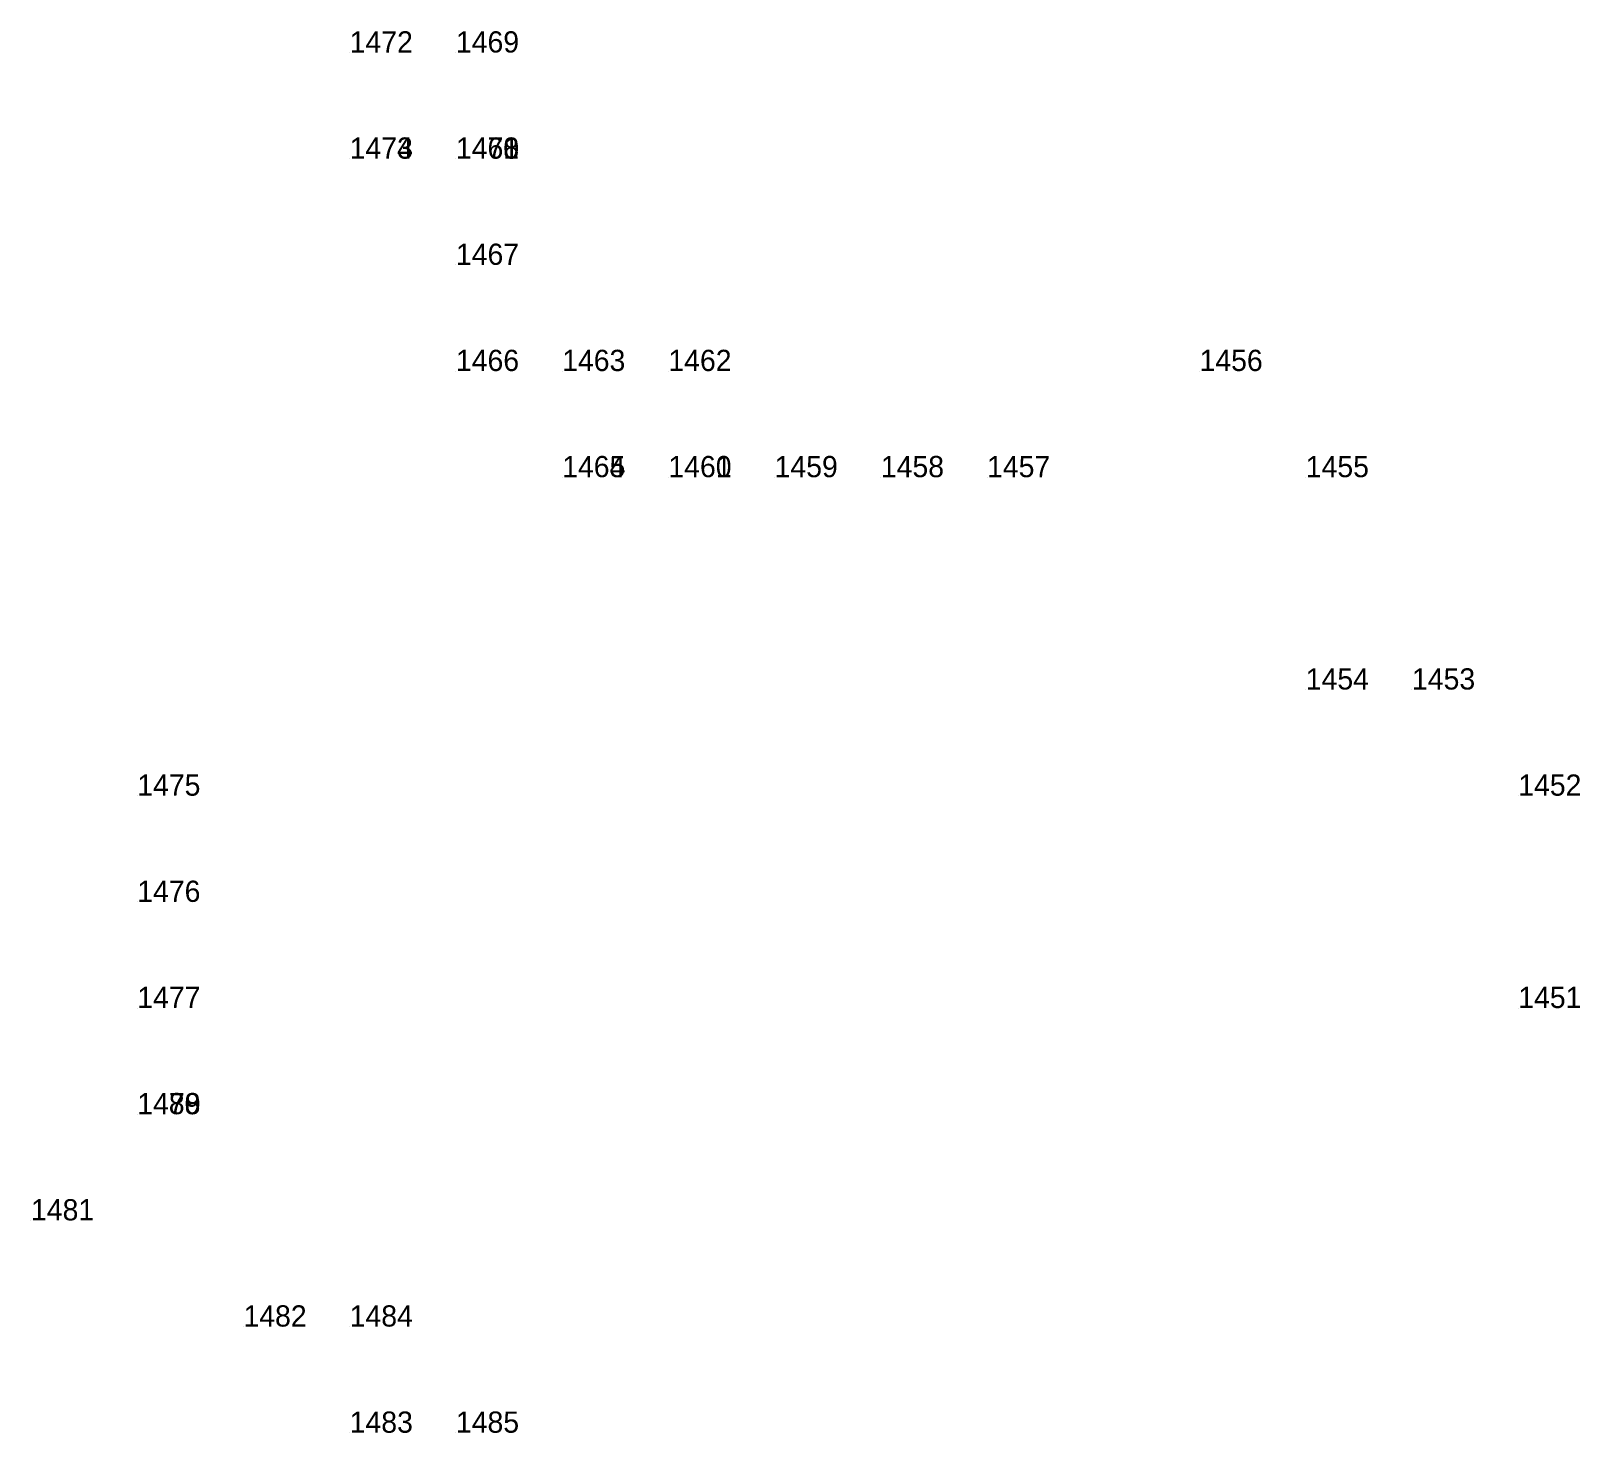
# Model space of a CAD drawing. Extents: x 535182 to 560328, y 1820963 to 1852759.
# Drawn here: x 552842 to 552856.58, y 1832251 to 1832264.2 of the extents above; entities that cross this region are included whole.
import ezdxf

# ---------------------------------------------------------------- set-up
doc = ezdxf.new("R2010")
doc.units = 0
doc.layers.add('Level 12', color=7, linetype='Continuous')
doc.layers.add('Level 7', color=7, linetype='Continuous')

msp = doc.modelspace()

# ---------------------------------------------------------------- texts
at = {"layer": 'Level 12'}
for s, p in [('1472', (552845, 1832264)), ('1469', (552846, 1832264)), ('1473', (552845, 1832263)), ('1474', (552845, 1832263)), ('1468', (552846, 1832263)), ('1470', (552846, 1832263)), ('1471', (552846, 1832263)), ('1467', (552846, 1832262)), ('1466', (552846, 1832261)), ('1463', (552847, 1832261)), ('1462', (552848, 1832261)), ('1456', (552853, 1832261)), ('1464', (552847, 1832260)), ('1465', (552847, 1832260)), ('1460', (552848, 1832260)), ('1461', (552848, 1832260)), ('1459', (552849, 1832260)), ('1458', (552850, 1832260)), ('1457', (552851, 1832260)), ('1455', (552854, 1832260)), ('1454', (552854, 1832258)), ('1453', (552855, 1832258)), ('1475', (552843, 1832257)), ('1452', (552856, 1832257)), ('1476', (552843, 1832256)), ('1477', (552843, 1832255)), ('1451', (552856, 1832255)), ('1478', (552843, 1832254)), ('1479', (552843, 1832254)), ('1480', (552843, 1832254)), ('1481', (552842, 1832253)), ('1482', (552844, 1832252)), ('1484', (552845, 1832252)), ('1483', (552845, 1832251)), ('1485', (552846, 1832251))]:
    msp.add_text(s, height=0.2, dxfattribs=at).set_placement(p)

# ---------------------------------------------------------------- linework, layer by layer
at = {"layer": 'Level 7'}
for p, q in [((552845, 1832264), (552845, 1832264)), ((552846, 1832264), (552846, 1832264)), ((552845, 1832263), (552845, 1832263)), ((552845, 1832263), (552845, 1832263)), ((552846, 1832263), (552846, 1832263)), ((552846, 1832263), (552846, 1832263)), ((552846, 1832263), (552846, 1832263)), ((552846, 1832262), (552846, 1832262)), ((552846, 1832261), (552846, 1832261)), ((552847, 1832261), (552847, 1832261)), ((552848, 1832261), (552848, 1832261)), ((552853, 1832261), (552853, 1832261)), ((552847, 1832260), (552847, 1832260)), ((552847, 1832260), (552847, 1832260)), ((552848, 1832260), (552848, 1832260)), ((552848, 1832260), (552848, 1832260)), ((552849, 1832260), (552849, 1832260)), ((552850, 1832260), (552850, 1832260)), ((552851, 1832260), (552851, 1832260)), ((552854, 1832260), (552854, 1832260)), ((552854, 1832258), (552854, 1832258)), ((552855, 1832258), (552855, 1832258)), ((552843, 1832257), (552843, 1832257)), ((552856, 1832257), (552856, 1832257)), ((552843, 1832256), (552843, 1832256)), ((552843, 1832255), (552843, 1832255)), ((552856, 1832255), (552856, 1832255)), ((552843, 1832254), (552843, 1832254)), ((552843, 1832254), (552843, 1832254)), ((552843, 1832254), (552843, 1832254)), ((552842, 1832253), (552842, 1832253)), ((552844, 1832252), (552844, 1832252)), ((552845, 1832252), (552845, 1832252)), ((552845, 1832251), (552845, 1832251)), ((552846, 1832251), (552846, 1832251))]:
    msp.add_line(p, q, dxfattribs=at)

msp.set_redraw_order([(e.dxf.handle, doc.entitydb.next_handle()) for e in msp.query("TEXT MTEXT ATTDEF DIMENSION ARC_DIMENSION")])  # texts and dimensions are drawn at this point

doc.saveas('drawing.dxf')
